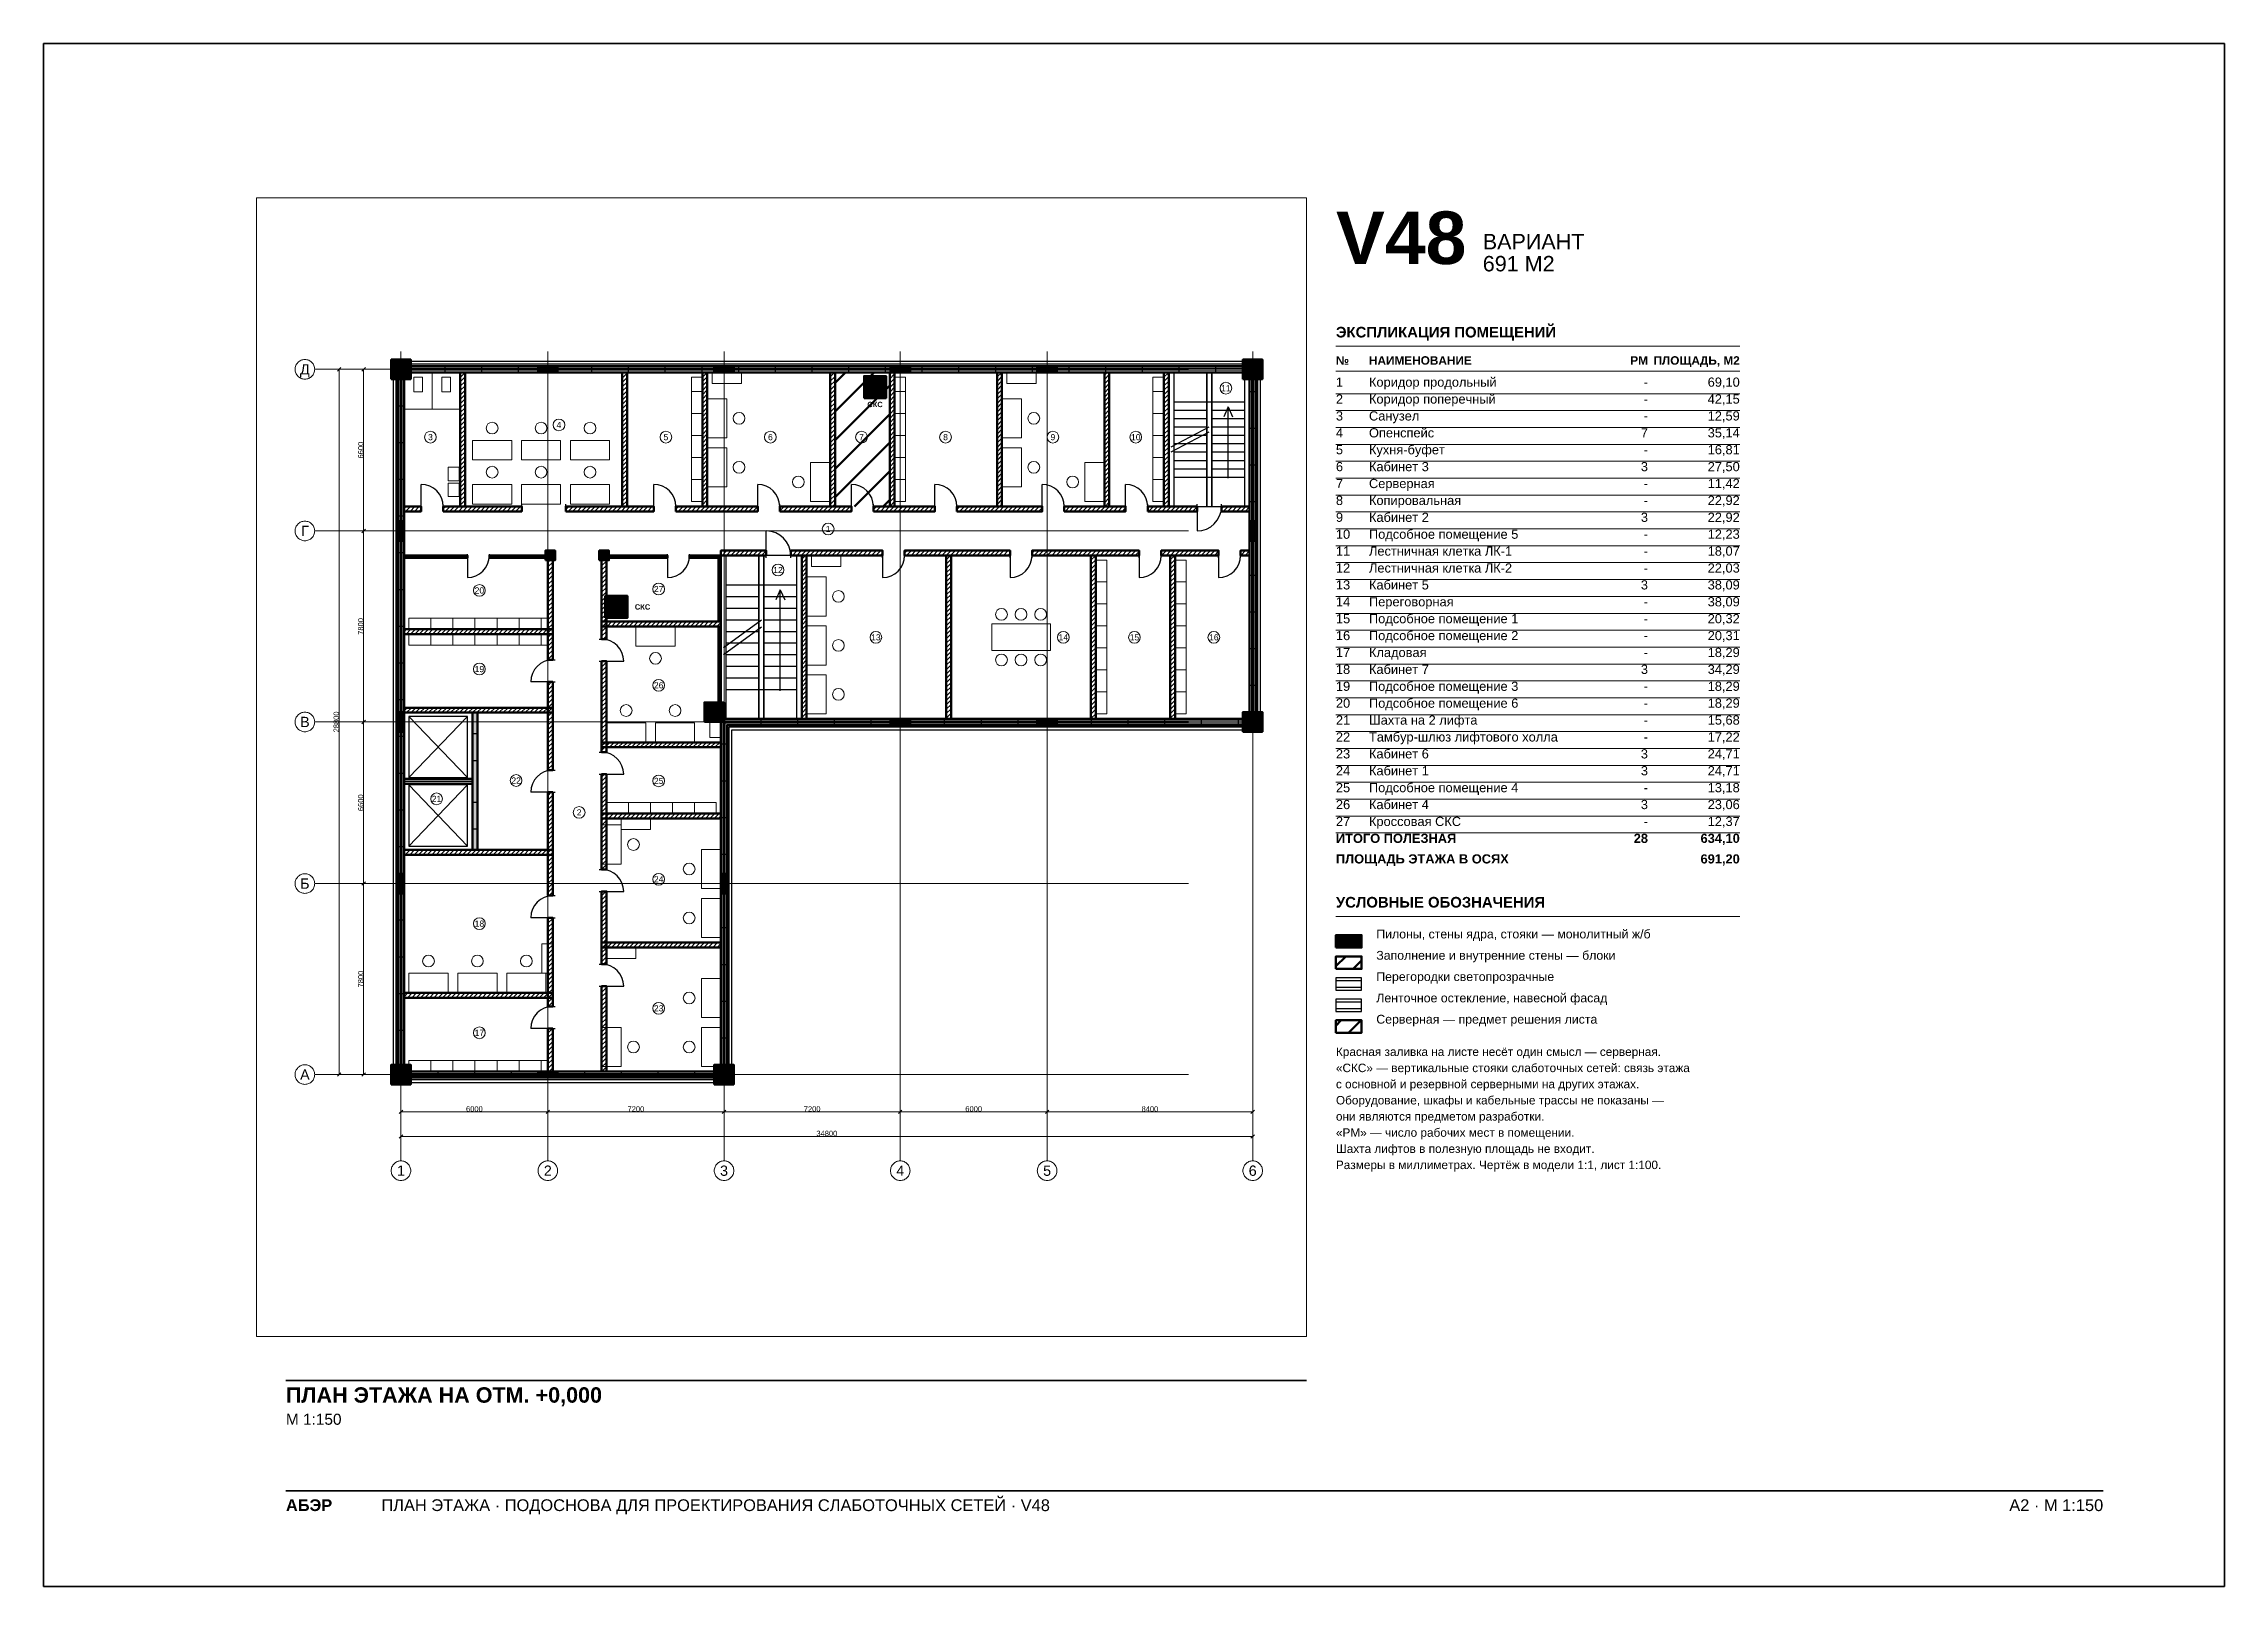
# Paper-space layout 'A2-1-100' of a CAD drawing. Header units: millimetres. Extents: x 0 to 594, y 0 to 420.
# The model-space entities are those that its viewports show. They can reach past a viewport. Long polylines and large blocks are cut down to what shows.
import ezdxf
from ezdxf.enums import TextEntityAlignment as Align

# ---------------------------------------------------------------- set-up
doc = ezdxf.new("R2010")
doc.units = ezdxf.units.MM
doc.linetypes.add('CENTER2', pattern=[2.541, 1.587, -0.318, 0.318, -0.318])
for name, color, linetype, lineweight in [('A-ANNO-LEGEND', 7, 'CONTINUOUS', 18), ('A-ANNO-NOTES', 8, 'CONTINUOUS', 13), ('A-ANNO-ROOM', 7, 'CONTINUOUS', 18), ('A-ANNO-TABLE', 7, 'CONTINUOUS', 18), ('A-DIMS', 8, 'CONTINUOUS', 13), ('A-DOOR', 3, 'CONTINUOUS', 25), ('A-ELEV', 7, 'CONTINUOUS', 25), ('A-FACADE-PANEL', 8, 'CONTINUOUS', 25), ('A-FURN', 8, 'CONTINUOUS', 18), ('A-GLAZ-RIBBON', 5, 'CONTINUOUS', 25), ('A-GRID', 8, 'CENTER2', 13), ('A-HATCH', 9, 'CONTINUOUS', 9), ('A-OUTLINE', 7, 'CONTINUOUS', 50), ('A-SANI', 8, 'CONTINUOUS', 18), ('A-STAIR', 7, 'CONTINUOUS', 25), ('A-TITLE', 7, 'CONTINUOUS', 35), ('A-VIEWPORT', 8, 'CONTINUOUS', 9), ('A-WALL-BLOCK', 9, 'CONTINUOUS', 50), ('A-WALL-GLASS', 4, 'CONTINUOUS', 25), ('A-WALL-RC', 7, 'CONTINUOUS', 50), ('E-SCS-RISER', 1, 'CONTINUOUS', 50), ('E-SERVER-ROOM', 1, 'CONTINUOUS', 50)]:
    doc.layers.add(name, color=color, linetype=linetype, lineweight=lineweight)
doc.styles.add('Arial', font='arial.ttf')
doc.styles.add('Arial-Bold', font='arialbd.ttf')
doc.styles.get("Standard").update_dxf_attribs({"font": 'arial.ttf'})

psp = doc.layouts.new('A2-1-100')

# ---------------------------------------------------------------- texts
at = {"layer": 'A-ANNO-LEGEND'}
for s, height, style, p in [('УСЛОВНЫЕ ОБОЗНАЧЕНИЯ', 2.9, 'Arial-Bold', (352, 184.8)), ('Пилоны, стены ядра, стояки — монолитный ж/б', 2.4, 'Arial', (363, 176.4)), ('Заполнение и внутренние стены — блоки', 2.4, 'Arial', (363, 170.6)), ('Перегородки светопрозрачные', 2.4, 'Arial', (363, 164.8)), ('Ленточное остекление, навесной фасад', 2.4, 'Arial', (363, 159)), ('Серверная — предмет решения листа', 2.4, 'Arial', (363, 153.2))]:
    psp.add_text(s, height=height, dxfattribs=dict(at, style=style)).set_placement(p)
at = {"layer": 'A-ANNO-NOTES', "style": 'Arial'}
for s, p in [('Красная заливка на листе несёт один смысл — серверная.', (352, 144.4)), ('«СКС» — вертикальные стояки слаботочных сетей: связь этажа', (352, 140)), ('с основной и резервной серверными на других этажах.', (352, 135.6)), ('Оборудование, шкафы и кабельные трассы не показаны —', (352, 131.2)), ('они являются предметом разработки.', (352, 126.8)), ('«РМ» — число рабочих мест в помещении.', (352, 122.4)), ('Шахта лифтов в полезную площадь не входит.', (352, 118)), ('Размеры в миллиметрах. Чертёж в модели 1:1, лист 1:100.', (352, 113.6))]:
    psp.add_text(s, height=2.3, dxfattribs=at).set_placement(p)
at = {"layer": 'A-ANNO-TABLE'}
for s, height, style, p in [('ЭКСПЛИКАЦИЯ ПОМЕЩЕНИЙ', 2.9, 'Arial-Bold', (352, 340)), ('№', 2.3, 'Arial-Bold', (352, 332.6)), ('НАИМЕНОВАНИЕ', 2.3, 'Arial-Bold', (361, 332.6)), ('1', 2.5, 'Arial', (352, 326.6)), ('Коридор продольный', 2.5, 'Arial', (361, 326.6)), ('2', 2.5, 'Arial', (352, 322)), ('Коридор поперечный', 2.5, 'Arial', (361, 322)), ('4', 2.5, 'Arial', (352, 312.8)), ('3', 2.5, 'Arial', (352, 317.4)), ('Опенспейс', 2.5, 'Arial', (361, 312.8)), ('Санузел', 2.5, 'Arial', (361, 317.4)), ('5', 2.5, 'Arial', (352, 308.2)), ('Кухня-буфет', 2.5, 'Arial', (361, 308.2)), ('6', 2.5, 'Arial', (352, 303.6)), ('Кабинет 3', 2.5, 'Arial', (361, 303.6)), ('7', 2.5, 'Arial', (352, 299)), ('Серверная', 2.5, 'Arial', (361, 299)), ('8', 2.5, 'Arial', (352, 294.4)), ('9', 2.5, 'Arial', (352, 289.8)), ('Копировальная', 2.5, 'Arial', (361, 294.4)), ('Кабинет 2', 2.5, 'Arial', (361, 289.8)), ('10', 2.5, 'Arial', (352, 285.2)), ('Подсобное помещение 5', 2.5, 'Arial', (361, 285.2)), ('11', 2.5, 'Arial', (352, 280.6)), ('Лестничная клетка ЛК-1', 2.5, 'Arial', (361, 280.6)), ('12', 2.5, 'Arial', (352, 276)), ('13', 2.5, 'Arial', (352, 271.4)), ('Лестничная клетка ЛК-2', 2.5, 'Arial', (361, 276)), ('Кабинет 5', 2.5, 'Arial', (361, 271.4)), ('14', 2.5, 'Arial', (352, 266.8)), ('Переговорная', 2.5, 'Arial', (361, 266.8)), ('15', 2.5, 'Arial', (352, 262.2)), ('Подсобное помещение 1', 2.5, 'Arial', (361, 262.2)), ('16', 2.5, 'Arial', (352, 257.6)), ('17', 2.5, 'Arial', (352, 253)), ('Подсобное помещение 2', 2.5, 'Arial', (361, 257.6)), ('Кладовая', 2.5, 'Arial', (361, 253)), ('18', 2.5, 'Arial', (352, 248.4)), ('Кабинет 7', 2.5, 'Arial', (361, 248.4)), ('19', 2.5, 'Arial', (352, 243.8)), ('Подсобное помещение 3', 2.5, 'Arial', (361, 243.8)), ('20', 2.5, 'Arial', (352, 239.2)), ('Подсобное помещение 6', 2.5, 'Arial', (361, 239.2)), ('21', 2.5, 'Arial', (352, 234.6)), ('22', 2.5, 'Arial', (352, 230)), ('Тамбур-шлюз лифтового холла', 2.5, 'Arial', (361, 230)), ('Шахта на 2 лифта', 2.5, 'Arial', (361, 234.6)), ('23', 2.5, 'Arial', (352, 225.4)), ('Кабинет 6', 2.5, 'Arial', (361, 225.4)), ('24', 2.5, 'Arial', (352, 220.8)), ('Кабинет 1', 2.5, 'Arial', (361, 220.8)), ('25', 2.5, 'Arial', (352, 216.2)), ('26', 2.5, 'Arial', (352, 211.6)), ('Подсобное помещение 4', 2.5, 'Arial', (361, 216.2)), ('Кабинет 4', 2.5, 'Arial', (361, 211.6)), ('27', 2.5, 'Arial', (352, 207)), ('Кроссовая СКС', 2.5, 'Arial', (361, 207)), ('ИТОГО ПОЛЕЗНАЯ', 2.5, 'Arial-Bold', (352, 202.4)), ('ПЛОЩАДЬ ЭТАЖА В ОСЯХ', 2.5, 'Arial-Bold', (352, 196.8))]:
    psp.add_text(s, height=height, dxfattribs=dict(at, style=style)).set_placement(p)
for s, height, style, p in [('РМ', 2.3, 'Arial-Bold', (437, 332.6)), ('ПЛОЩАДЬ, М2', 2.3, 'Arial-Bold', (462, 332.6)), ('-', 2.5, 'Arial', (437, 326.6)), ('69,10', 2.5, 'Arial', (462, 326.6)), ('-', 2.5, 'Arial', (437, 322)), ('42,15', 2.5, 'Arial', (462, 322)), ('7', 2.5, 'Arial', (437, 312.8)), ('-', 2.5, 'Arial', (437, 317.4)), ('35,14', 2.5, 'Arial', (462, 312.8)), ('12,59', 2.5, 'Arial', (462, 317.4)), ('-', 2.5, 'Arial', (437, 308.2)), ('16,81', 2.5, 'Arial', (462, 308.2)), ('3', 2.5, 'Arial', (437, 303.6)), ('27,50', 2.5, 'Arial', (462, 303.6)), ('-', 2.5, 'Arial', (437, 299)), ('11,42', 2.5, 'Arial', (462, 299)), ('3', 2.5, 'Arial', (437, 289.8)), ('-', 2.5, 'Arial', (437, 294.4)), ('22,92', 2.5, 'Arial', (462, 294.4)), ('22,92', 2.5, 'Arial', (462, 289.8)), ('-', 2.5, 'Arial', (437, 285.2)), ('12,23', 2.5, 'Arial', (462, 285.2)), ('-', 2.5, 'Arial', (437, 280.6)), ('18,07', 2.5, 'Arial', (462, 280.6)), ('3', 2.5, 'Arial', (437, 271.4)), ('-', 2.5, 'Arial', (437, 276)), ('38,09', 2.5, 'Arial', (462, 271.4)), ('22,03', 2.5, 'Arial', (462, 276)), ('-', 2.5, 'Arial', (437, 266.8)), ('38,09', 2.5, 'Arial', (462, 266.8)), ('-', 2.5, 'Arial', (437, 262.2)), ('20,32', 2.5, 'Arial', (462, 262.2)), ('-', 2.5, 'Arial', (437, 257.6)), ('20,31', 2.5, 'Arial', (462, 257.6)), ('18,29', 2.5, 'Arial', (462, 253)), ('3', 2.5, 'Arial', (437, 248.4)), ('-', 2.5, 'Arial', (437, 253)), ('34,29', 2.5, 'Arial', (462, 248.4)), ('-', 2.5, 'Arial', (437, 243.8)), ('18,29', 2.5, 'Arial', (462, 243.8)), ('-', 2.5, 'Arial', (437, 239.2)), ('18,29', 2.5, 'Arial', (462, 239.2)), ('-', 2.5, 'Arial', (437, 234.6)), ('15,68', 2.5, 'Arial', (462, 234.6)), ('17,22', 2.5, 'Arial', (462, 230)), ('3', 2.5, 'Arial', (437, 225.4)), ('-', 2.5, 'Arial', (437, 230)), ('24,71', 2.5, 'Arial', (462, 225.4)), ('3', 2.5, 'Arial', (437, 220.8)), ('24,71', 2.5, 'Arial', (462, 220.8)), ('3', 2.5, 'Arial', (437, 211.6)), ('-', 2.5, 'Arial', (437, 216.2)), ('23,06', 2.5, 'Arial', (462, 211.6)), ('13,18', 2.5, 'Arial', (462, 216.2)), ('-', 2.5, 'Arial', (437, 207)), ('12,37', 2.5, 'Arial', (462, 207)), ('28', 2.5, 'Arial-Bold', (437, 202.4)), ('634,10', 2.5, 'Arial-Bold', (462, 202.4)), ('691,20', 2.5, 'Arial-Bold', (462, 196.8))]:
    psp.add_text(s, height=height, dxfattribs=dict(at, style=style)).set_placement(p, align=Align.RIGHT)
at = {"layer": 'A-TITLE'}
for s, height, style, p in [('V48', 14.3, 'Arial-Bold', (352, 360)), ('ВАРИАНТ', 4.2, 'Arial', (392, 364)), ('691 М2', 4.2, 'Arial', (392, 358)), ('ПЛАН ЭТАЖА НА ОТМ. +0,000', 4.2, 'Arial-Bold', (66, 50)), ('М 1:150', 3, 'Arial', (66, 44)), ('ПЛАН ЭТАЖА · ПОДОСНОВА ДЛЯ ПРОЕКТИРОВАНИЯ СЛАБОТОЧНЫХ СЕТЕЙ · V48', 3.2, 'Arial', (92, 20.5)), ('АБЭР', 3.2, 'Arial-Bold', (66, 20.5))]:
    psp.add_text(s, height=height, dxfattribs=dict(at, style=style)).set_placement(p)
at = {"layer": 'A-TITLE', "style": 'Arial'}
psp.add_text('A2 · М 1:150', height=3.2, dxfattribs=at).set_placement((561, 20.5), align=Align.RIGHT)

msp = doc.modelspace()

# ---------------------------------------------------------------- texts
at = {"layer": 'A-ANNO-ROOM'}
for s, p in [('11', (33705, 28030)), ('3', (1205, 26030)), ('4', (6455, 26530)), ('5', (10824, 26030)), ('6', (15094, 26030)), ('7', (18817, 26030)), ('8', (22250, 26030)), ('9', (26636, 26030)), ('10', (30022, 26030)), ('1', (17455, 22280)), ('12', (15405, 20605)), ('20', (3205, 19770)), ('27', (10530, 19827)), ('13', (19405, 17855)), ('14', (27062, 17855)), ('15', (29968, 17855)), ('16', (33212, 17855)), ('19', (3205, 16559)), ('26', (10530, 15896)), ('22', (4705, 12009)), ('25', (10530, 11992)), ('21', (1455, 11259)), ('2', (7280, 10705)), ('24', (10530, 7974)), ('18', (3205, 6165)), ('23', (10530, 2705)), ('17', (3205, 1705))]:
    msp.add_text(s, height=250, dxfattribs=at).set_placement(p, align=Align.MIDDLE_CENTER)
at = {"layer": 'A-DIMS'}
for s, p in [('6600', (-1645, 25500)), ('7800', (-1645, 18300)), ('28800', (-2645, 14400)), ('6600', (-1645, 11100)), ('7800', (-1645, 3900))]:
    msp.add_text(s, height=220, rotation=90, dxfattribs=at).set_placement(p, align=Align.MIDDLE_CENTER)
for s, p in [('6000', (3000, -1405)), ('7200', (9600, -1405)), ('7200', (16800, -1405)), ('6000', (23400, -1405)), ('8400', (30600, -1405)), ('34800', (17400, -2405))]:
    msp.add_text(s, height=220, dxfattribs=at).set_placement(p, align=Align.MIDDLE_CENTER)
at = {"layer": 'A-GRID'}
for s, p in [('Д', (-3925, 28800)), ('Г', (-3925, 22200)), ('В', (-3925, 14400)), ('Б', (-3925, 7800)), ('А', (-3925, 0)), ('1', (0, -3925)), ('2', (6000, -3925)), ('3', (13200, -3925)), ('4', (20400, -3925)), ('5', (26400, -3925)), ('6', (34800, -3925))]:
    msp.add_text(s, height=420, dxfattribs=at).set_placement(p, align=Align.MIDDLE_CENTER)
at = {"layer": 'E-SCS-RISER', "style": 'Arial-Bold'}
for p in [(19370, 27365), (9870, 19097)]:
    msp.add_text('СКС', height=220, dxfattribs=at).set_placement(p, align=Align.MIDDLE_CENTER)

# ---------------------------------------------------------------- hatches: boundary and pattern name
at = {"layer": 'A-HATCH'}
h = msp.add_hatch(dxfattribs=at)
h.set_pattern_fill('ANSI31', scale=40)
h.paths.add_polyline_path([(2425, 23200), (2625, 23200), (2625, 28675), (2625, 28675), (2425, 28675), (2425, 28675)])
h = msp.add_hatch(dxfattribs=at)
h.set_pattern_fill('ANSI31', scale=40)
h.paths.add_polyline_path([(9044, 23200), (9244, 23200), (9244, 28675), (9244, 28675), (9044, 28675), (9044, 28675)])
h = msp.add_hatch(dxfattribs=at)
h.set_pattern_fill('ANSI31', scale=40)
h.paths.add_polyline_path([(12314, 23200), (12514, 23200), (12514, 28675), (12514, 28675), (12314, 28675), (12314, 28675)])
h = msp.add_hatch(dxfattribs=at)
h.set_pattern_fill('ANSI31', scale=40)
h.paths.add_polyline_path([(17537, 23200), (17737, 23200), (17737, 28675), (17737, 28675), (17537, 28675), (17537, 28675)])
h = msp.add_hatch(dxfattribs=at)
h.set_pattern_fill('ANSI31', scale=40)
h.paths.add_polyline_path([(19970, 23200), (20170, 23200), (20170, 28675), (20170, 28675), (19970, 28675), (19970, 28675)])
h = msp.add_hatch(dxfattribs=at)
h.set_pattern_fill('ANSI31', scale=40)
h.paths.add_polyline_path([(24356, 23200), (24556, 23200), (24556, 28675), (24556, 28675), (24356, 28675), (24356, 28675)])
h = msp.add_hatch(dxfattribs=at)
h.set_pattern_fill('ANSI31', scale=40)
h.paths.add_polyline_path([(28742, 23200), (28942, 23200), (28942, 28675), (28942, 28675), (28742, 28675), (28742, 28675)])
h = msp.add_hatch(dxfattribs=at)
h.set_pattern_fill('ANSI31', scale=40)
h.paths.add_polyline_path([(31175, 23200), (31375, 23200), (31375, 28675), (31375, 28675), (31175, 28675), (31175, 28675)])
h = msp.add_hatch(dxfattribs=at)
h.set_pattern_fill('ANSI31', scale=40)
h.paths.add_polyline_path([(125, 23000), (125, 23000), (825, 23000), (825, 23200), (125, 23200), (125, 23200)])
h = msp.add_hatch(dxfattribs=at)
h.set_pattern_fill('ANSI31', scale=40)
h.paths.add_polyline_path([(1725, 23000), (4934.5, 23000), (4934.5, 23200), (1725, 23200)])
h = msp.add_hatch(dxfattribs=at)
h.set_pattern_fill('ANSI31', scale=40)
h.paths.add_polyline_path([(6734.5, 23000), (10329, 23000), (10329, 23200), (6734.5, 23200)])
h = msp.add_hatch(dxfattribs=at)
h.set_pattern_fill('ANSI31', scale=40)
h.paths.add_polyline_path([(11229, 23000), (14575.5, 23000), (14575.5, 23200), (11229, 23200)])
h = msp.add_hatch(dxfattribs=at)
h.set_pattern_fill('ANSI31', scale=40)
h.paths.add_polyline_path([(15475.5, 23000), (18403.5, 23000), (18403.5, 23200), (15475.5, 23200)])
h = msp.add_hatch(dxfattribs=at)
h.set_pattern_fill('ANSI31', scale=40)
h.paths.add_polyline_path([(19303.5, 23000), (21813, 23000), (21813, 23200), (19303.5, 23200)])
h = msp.add_hatch(dxfattribs=at)
h.set_pattern_fill('ANSI31', scale=40)
h.paths.add_polyline_path([(22713, 23000), (26199, 23000), (26199, 23200), (22713, 23200)])
h = msp.add_hatch(dxfattribs=at)
h.set_pattern_fill('ANSI31', scale=40)
h.paths.add_polyline_path([(27099, 23000), (29608.5, 23000), (29608.5, 23200), (27099, 23200)])
h = msp.add_hatch(dxfattribs=at)
h.set_pattern_fill('ANSI31', scale=40)
h.paths.add_polyline_path([(30508.5, 23000), (32525, 23000), (32525, 23200), (30508.5, 23200)])
h = msp.add_hatch(dxfattribs=at)
h.set_pattern_fill('ANSI31', scale=40)
h.paths.add_polyline_path([(33525, 23000), (34675, 23000), (34675, 23000), (34675, 23200), (34675, 23200), (33525, 23200)])
h = msp.add_hatch(dxfattribs=at)
h.set_pattern_fill('ANSI31', scale=40)
h.paths.add_polyline_path([(13075, 21200), (14925, 21200), (14925, 21400), (13075, 21400)])
h = msp.add_hatch(dxfattribs=at)
h.set_pattern_fill('ANSI31', scale=40)
h.paths.add_polyline_path([(15925, 21200), (19678.5, 21200), (19678.5, 21400), (15925, 21400)])
h = msp.add_hatch(dxfattribs=at)
h.set_pattern_fill('ANSI31', scale=40)
h.paths.add_polyline_path([(20578.5, 21200), (24885, 21200), (24885, 21400), (20578.5, 21400)])
h = msp.add_hatch(dxfattribs=at)
h.set_pattern_fill('ANSI31', scale=40)
h.paths.add_polyline_path([(25785, 21200), (30160, 21200), (30160, 21400), (25785, 21400)])
h = msp.add_hatch(dxfattribs=at)
h.set_pattern_fill('ANSI31', scale=40)
h.paths.add_polyline_path([(31060, 21200), (33403.5, 21200), (33403.5, 21400), (31060, 21400)])
h = msp.add_hatch(dxfattribs=at)
h.set_pattern_fill('ANSI31', scale=40)
h.paths.add_polyline_path([(34303.5, 21200), (34675, 21200), (34675, 21200), (34675, 21400), (34675, 21400), (34303.5, 21400)])
h = msp.add_hatch(dxfattribs=at)
h.set_pattern_fill('ANSI31', scale=40)
h.paths.add_polyline_path([(125, 21100), (125, 21100), (2712.5, 21100), (2712.5, 21200), (125, 21200), (125, 21200)])
h = msp.add_hatch(dxfattribs=at)
h.set_pattern_fill('ANSI31', scale=40)
h.paths.add_polyline_path([(3612.5, 21100), (6000, 21100), (6000, 21200), (3612.5, 21200)])
h = msp.add_hatch(dxfattribs=at)
h.set_pattern_fill('ANSI31', scale=40)
h.paths.add_polyline_path([(6000, 16934.5), (6200, 16934.5), (6200, 21200), (6000, 21200)])
h = msp.add_hatch(dxfattribs=at)
h.set_pattern_fill('ANSI31', scale=40)
h.paths.add_polyline_path([(8200, 17781.5), (8400, 17781.5), (8400, 21200), (8200, 21200)])
h = msp.add_hatch(dxfattribs=at)
h.set_pattern_fill('ANSI31', scale=40)
h.paths.add_polyline_path([(8400, 21100), (10887.5, 21100), (10887.5, 21200), (8400, 21200)])
h = msp.add_hatch(dxfattribs=at)
h.set_pattern_fill('ANSI31', scale=40)
h.paths.add_polyline_path([(11787.5, 21100), (13075, 21100), (13075, 21200), (11787.5, 21200)])
h = msp.add_hatch(dxfattribs=at)
h.set_pattern_fill('ANSI31', scale=40)
h.paths.add_polyline_path([(16375, 14525), (16575, 14525), (16575, 14525), (16575, 21200), (16375, 21200), (16375, 14525)])
h = msp.add_hatch(dxfattribs=at)
h.set_pattern_fill('ANSI31', scale=40)
h.paths.add_polyline_path([(22282, 14525), (22482, 14525), (22482, 14525), (22482, 21200), (22282, 21200), (22282, 14525)])
h = msp.add_hatch(dxfattribs=at)
h.set_pattern_fill('ANSI31', scale=40)
h.paths.add_polyline_path([(28188, 14525), (28388, 14525), (28388, 14525), (28388, 21200), (28188, 21200), (28188, 14525)])
h = msp.add_hatch(dxfattribs=at)
h.set_pattern_fill('ANSI31', scale=40)
h.paths.add_polyline_path([(31432, 14525), (31632, 14525), (31632, 14525), (31632, 21200), (31432, 21200), (31432, 14525)])
h = msp.add_hatch(dxfattribs=at)
h.set_pattern_fill('ANSI31', scale=40)
h.paths.add_polyline_path([(125, 17990), (125, 17990), (6200, 17990), (6200, 18190), (125, 18190), (125, 18190)])
h = msp.add_hatch(dxfattribs=at)
h.set_pattern_fill('ANSI31', scale=40)
h.paths.add_polyline_path([(8200, 18297), (13075, 18297), (13075, 18497), (8200, 18497)])
h = msp.add_hatch(dxfattribs=at)
h.set_pattern_fill('ANSI31', scale=40)
h.paths.add_polyline_path([(8200, 13164), (8400, 13164), (8400, 16881.5), (8200, 16881.5)])
h = msp.add_hatch(dxfattribs=at)
h.set_pattern_fill('ANSI31', scale=40)
h.paths.add_polyline_path([(6000, 12429), (6200, 12429), (6200, 16034.5), (6000, 16034.5)])
h = msp.add_hatch(dxfattribs=at)
h.set_pattern_fill('ANSI31', scale=40)
h.paths.add_polyline_path([(125, 14779), (125, 14779), (6200, 14779), (6200, 14979), (125, 14979), (125, 14979)])
h = msp.add_hatch(dxfattribs=at)
h.set_pattern_fill('ANSI31', scale=40)
h.paths.add_polyline_path([(8200, 13366), (13075, 13366), (13075, 13366), (13075, 13566), (13075, 13566), (8200, 13566)])
h = msp.add_hatch(dxfattribs=at)
h.set_pattern_fill('ANSI31', scale=40)
h.paths.add_polyline_path([(8200, 8378), (8400, 8378), (8400, 12264), (8200, 12264)])
h = msp.add_hatch(dxfattribs=at)
h.set_pattern_fill('ANSI31', scale=40)
h.paths.add_polyline_path([(6000, 7307), (6200, 7307), (6200, 11529), (6000, 11529)])
h = msp.add_hatch(dxfattribs=at)
h.set_pattern_fill('ANSI31', scale=40)
h.paths.add_polyline_path([(8200, 10462), (13075, 10462), (13075, 10462), (13075, 10662), (13075, 10662), (8200, 10662)])
h = msp.add_hatch(dxfattribs=at)
h.set_pattern_fill('ANSI31', scale=40)
h.paths.add_polyline_path([(125, 8979), (125, 8979), (6200, 8979), (6200, 9179), (125, 9179), (125, 9179)])
h = msp.add_hatch(dxfattribs=at)
h.set_pattern_fill('ANSI31', scale=40)
h.paths.add_polyline_path([(8200, 4509.5), (8400, 4509.5), (8400, 7478), (8200, 7478)])
h = msp.add_hatch(dxfattribs=at)
h.set_pattern_fill('ANSI31', scale=40)
h.paths.add_polyline_path([(6000, 2780), (6200, 2780), (6200, 6407), (6000, 6407)])
h = msp.add_hatch(dxfattribs=at)
h.set_pattern_fill('ANSI31', scale=40)
h.paths.add_polyline_path([(8200, 5194), (13075, 5194), (13075, 5194), (13075, 5394), (13075, 5394), (8200, 5394)])
h = msp.add_hatch(dxfattribs=at)
h.set_pattern_fill('ANSI31', scale=40)
h.paths.add_polyline_path([(8200, 125), (8400, 125), (8400, 125), (8400, 3609.5), (8200, 3609.5), (8200, 125)])
h = msp.add_hatch(dxfattribs=at)
h.set_pattern_fill('ANSI31', scale=40)
h.paths.add_polyline_path([(125, 3135), (125, 3135), (6200, 3135), (6200, 3335), (125, 3335), (125, 3335)])
h = msp.add_hatch(dxfattribs=at)
h.set_pattern_fill('ANSI31', scale=40)
h.paths.add_polyline_path([(6000, 125), (6200, 125), (6200, 125), (6200, 1880), (6000, 1880), (6000, 125)])
at = {"layer": 'A-WALL-RC'}
h = msp.add_hatch(color=7, dxfattribs=at)
h.dxf.hatch_style = 1
h.paths.add_polyline_path([(-400, 28400), (400, 28400), (400, 29200), (-400, 29200)])
h = msp.add_hatch(color=7, dxfattribs=at)
h.dxf.hatch_style = 1
h.paths.add_polyline_path([(5600, 28675), (6400, 28675), (6400, 28925), (5600, 28925)])
h = msp.add_hatch(color=7, dxfattribs=at)
h.dxf.hatch_style = 1
h.paths.add_polyline_path([(12800, 28675), (13600, 28675), (13600, 28925), (12800, 28925)])
h = msp.add_hatch(color=7, dxfattribs=at)
h.dxf.hatch_style = 1
h.paths.add_polyline_path([(20000, 28675), (20800, 28675), (20800, 28925), (20000, 28925)])
h = msp.add_hatch(color=7, dxfattribs=at)
h.dxf.hatch_style = 1
h.paths.add_polyline_path([(26000, 28675), (26800, 28675), (26800, 28925), (26000, 28925)])
h = msp.add_hatch(color=7, dxfattribs=at)
h.dxf.hatch_style = 1
h.paths.add_polyline_path([(34400, 28400), (35200, 28400), (35200, 29200), (34400, 29200)])
h = msp.add_hatch(color=7, dxfattribs=at)
h.dxf.hatch_style = 1
h.paths.add_polyline_path([(-125, 21800), (125, 21800), (125, 22600), (-125, 22600)])
h = msp.add_hatch(color=7, dxfattribs=at)
h.dxf.hatch_style = 1
h.paths.add_polyline_path([(34675, 21800), (34925, 21800), (34925, 22600), (34675, 22600)])
h = msp.add_hatch(color=7, dxfattribs=at)
h.dxf.hatch_style = 1
h.paths.add_polyline_path([(5900, 21000), (6300, 21000), (6300, 21400), (5900, 21400)])
h = msp.add_hatch(color=7, dxfattribs=at)
h.dxf.hatch_style = 1
h.paths.add_polyline_path([(8100, 21000), (8500, 21000), (8500, 21400), (8100, 21400)])
h = msp.add_hatch(color=7, dxfattribs=at)
h.dxf.hatch_style = 1
h.paths.add_polyline_path([(12975, 18497), (13075, 18497), (13075, 21100), (12975, 21100)])
h = msp.add_hatch(color=7, dxfattribs=at)
h.dxf.hatch_style = 1
h.paths.add_polyline_path([(12975, 14525), (13075, 14525), (13075, 14525), (13075, 18297), (12975, 18297), (12975, 14525)])
h = msp.add_hatch(color=7, dxfattribs=at)
h.dxf.hatch_style = 1
h.paths.add_polyline_path([(12400, 14400), (13200, 14400), (13200, 15200), (12400, 15200)])
h = msp.add_hatch(color=7, dxfattribs=at)
h.dxf.hatch_style = 1
h.paths.add_polyline_path([(-125, 14000), (125, 14000), (125, 14800), (-125, 14800)])
h = msp.add_hatch(color=7, dxfattribs=at)
h.dxf.hatch_style = 1
h.paths.add_polyline_path([(2925, 9179), (3125, 9179), (3125, 14779), (2925, 14779)])
h = msp.add_hatch(color=7, dxfattribs=at)
h.dxf.hatch_style = 1
h.paths.add_polyline_path([(20000, 14275), (20800, 14275), (20800, 14525), (20000, 14525)])
h = msp.add_hatch(color=7, dxfattribs=at)
h.dxf.hatch_style = 1
h.paths.add_polyline_path([(26000, 14275), (26800, 14275), (26800, 14525), (26000, 14525)])
h = msp.add_hatch(color=7, dxfattribs=at)
h.dxf.hatch_style = 1
h.paths.add_polyline_path([(34400, 14000), (35200, 14000), (35200, 14800), (34400, 14800)])
h = msp.add_hatch(color=7, dxfattribs=at)
h.dxf.hatch_style = 1
h.paths.add_polyline_path([(125, 11879), (125, 11879), (2925, 11879), (2925, 12079), (125, 12079), (125, 12079)])
h = msp.add_hatch(color=7, dxfattribs=at)
h.dxf.hatch_style = 1
h.paths.add_polyline_path([(-125, 7400), (125, 7400), (125, 8200), (-125, 8200)])
h = msp.add_hatch(color=7, dxfattribs=at)
h.dxf.hatch_style = 1
h.paths.add_polyline_path([(13075, 7400), (13325, 7400), (13325, 8200), (13075, 8200)])
h = msp.add_hatch(color=7, dxfattribs=at)
h.dxf.hatch_style = 1
h.paths.add_polyline_path([(-400, -400), (400, -400), (400, 400), (-400, 400)])
h = msp.add_hatch(color=7, dxfattribs=at)
h.dxf.hatch_style = 1
h.paths.add_polyline_path([(5600, -125), (6400, -125), (6400, 125), (5600, 125)])
h = msp.add_hatch(color=7, dxfattribs=at)
h.dxf.hatch_style = 1
h.paths.add_polyline_path([(12800, -400), (13600, -400), (13600, 400), (12800, 400)])
at = {"layer": 'E-SCS-RISER'}
h = msp.add_hatch(color=7, dxfattribs=at)
h.dxf.hatch_style = 1
h.paths.add_polyline_path([(18920, 27625), (19820, 27625), (19820, 28525), (18920, 28525)])
h = msp.add_hatch(color=7, dxfattribs=at)
h.dxf.hatch_style = 1
h.paths.add_polyline_path([(8350, 18647), (9250, 18647), (9250, 19547), (8350, 19547)])
at = {"layer": 'E-SERVER-ROOM'}
h = msp.add_hatch(dxfattribs=at)
h.set_pattern_fill('ANSI31', scale=260)
h.paths.add_polyline_path([(17737, 23200), (19970, 23200), (19970, 28675), (17737, 28675)])

# ---------------------------------------------------------------- linework, layer by layer
at = {"layer": 'A-ANNO-ROOM'}
for centre in [(33705, 28030), (6455, 26530), (1205, 26030), (10824, 26030), (15094, 26030), (18817, 26030), (22250, 26030), (26636, 26030), (30022, 26030), (17455, 22280), (15405, 20605), (3205, 19770), (10530, 19827), (19405, 17855), (27062, 17855), (29968, 17855), (33212, 17855), (3205, 16559), (10530, 15896), (4705, 12009), (10530, 11992), (1455, 11259), (7280, 10705), (10530, 7974), (3205, 6165), (10530, 2705), (3205, 1705)]:
    msp.add_circle(centre, 240, dxfattribs=at)
at = {"layer": 'A-DIMS'}
for p, q in [((-2595.71, 28729.29), (-2454.29, 28870.71)), ((-2525, 0), (-2525, 28800)), ((-1595.71, 28729.29), (-1454.29, 28870.71)), ((-1525, 22200), (-1525, 28800)), ((-1595.71, 22129.29), (-1454.29, 22270.71)), ((-1595.71, 22129.29), (-1454.29, 22270.71)), ((-1525, 14400), (-1525, 22200)), ((-1595.71, 14329.29), (-1454.29, 14470.71)), ((-1595.71, 14329.29), (-1454.29, 14470.71)), ((-1525, 7800), (-1525, 14400)), ((-1595.71, 7729.29), (-1454.29, 7870.71)), ((-1595.71, 7729.29), (-1454.29, 7870.71)), ((-1525, 0), (-1525, 7800)), ((-2595.71, -70.71), (-2454.29, 70.71)), ((-1595.71, -70.71), (-1454.29, 70.71)), ((-70.71, -1595.71), (70.71, -1454.29)), ((0, -1525), (6000, -1525)), ((5929.29, -1595.71), (6070.71, -1454.29)), ((5929.29, -1595.71), (6070.71, -1454.29)), ((6000, -1525), (13200, -1525)), ((13129.29, -1595.71), (13270.71, -1454.29)), ((13129.29, -1595.71), (13270.71, -1454.29)), ((13200, -1525), (20400, -1525)), ((20329.29, -1595.71), (20470.71, -1454.29)), ((20329.29, -1595.71), (20470.71, -1454.29)), ((20400, -1525), (26400, -1525)), ((26329.29, -1595.71), (26470.71, -1454.29)), ((26329.29, -1595.71), (26470.71, -1454.29)), ((26400, -1525), (34800, -1525)), ((34729.29, -1595.71), (34870.71, -1454.29)), ((-70.71, -2595.71), (70.71, -2454.29)), ((0, -2525), (34800, -2525)), ((34729.29, -2595.71), (34870.71, -2454.29))]:
    msp.add_line(p, q, dxfattribs=at)
at = {"layer": 'A-DOOR'}
for p, q in [((825, 23200), (825, 24100)), ((10329, 23200), (10329, 24100)), ((14575.5, 23200), (14575.5, 24100)), ((18403.5, 23200), (18403.5, 24100)), ((21813, 23200), (21813, 24100)), ((26199, 23200), (26199, 24100)), ((29608.5, 23200), (29608.5, 24100)), ((825, 23100), (825, 23300)), ((1725, 23100), (1725, 23300)), ((4934.5, 23100), (4934.5, 23300)), ((6734.5, 23100), (6734.5, 23300)), ((10329, 23100), (10329, 23300)), ((11229, 23100), (11229, 23300)), ((14575.5, 23100), (14575.5, 23300)), ((15475.5, 23100), (15475.5, 23300)), ((18403.5, 23100), (18403.5, 23300)), ((19303.5, 23100), (19303.5, 23300)), ((21813, 23100), (21813, 23300)), ((22713, 23100), (22713, 23300)), ((26199, 23100), (26199, 23300)), ((27099, 23100), (27099, 23300)), ((29608.5, 23100), (29608.5, 23300)), ((30508.5, 23100), (30508.5, 23300)), ((32525, 23100), (32525, 23300)), ((32525, 23200), (32525, 22200)), ((33525, 23100), (33525, 23300)), ((14925, 21200), (14925, 22200)), ((2712.5, 21150), (2712.5, 21250)), ((2712.5, 21200), (2712.5, 20300)), ((3612.5, 21150), (3612.5, 21250)), ((10887.5, 21150), (10887.5, 21250)), ((10887.5, 21200), (10887.5, 20300)), ((11787.5, 21150), (11787.5, 21250)), ((14925, 21100), (14925, 21300)), ((15925, 21100), (15925, 21300)), ((19678.5, 21100), (19678.5, 21300)), ((19678.5, 21200), (19678.5, 20300)), ((20578.5, 21100), (20578.5, 21300)), ((24885, 21100), (24885, 21300)), ((24885, 21200), (24885, 20300)), ((25785, 21100), (25785, 21300)), ((30160, 21100), (30160, 21300)), ((30160, 21200), (30160, 20300)), ((31060, 21100), (31060, 21300)), ((33403.5, 21100), (33403.5, 21300)), ((33403.5, 21200), (33403.5, 20300)), ((34303.5, 21100), (34303.5, 21300)), ((6100, 16934.5), (6300, 16934.5)), ((8100, 17781.5), (8300, 17781.5)), ((8100, 16881.5), (8300, 16881.5)), ((8200, 16881.5), (9100, 16881.5)), ((6200, 16034.5), (5300, 16034.5)), ((6100, 16034.5), (6300, 16034.5)), ((2925, 13929), (3125, 13929)), ((2925, 12829), (3125, 12829)), ((8100, 13164), (8300, 13164)), ((6100, 12429), (6300, 12429)), ((8100, 12264), (8300, 12264)), ((8200, 12264), (9100, 12264)), ((2925, 11129), (3125, 11129)), ((6200, 11529), (5300, 11529)), ((6100, 11529), (6300, 11529)), ((2925, 10029), (3125, 10029)), ((8100, 8378), (8300, 8378)), ((6100, 7307), (6300, 7307)), ((8100, 7478), (8300, 7478)), ((8200, 7478), (9100, 7478)), ((6200, 6407), (5300, 6407)), ((6100, 6407), (6300, 6407)), ((8100, 4509.5), (8300, 4509.5)), ((8100, 3609.5), (8300, 3609.5)), ((8200, 3609.5), (9100, 3609.5)), ((6100, 2780), (6300, 2780)), ((6200, 1880), (5300, 1880)), ((6100, 1880), (6300, 1880))]:
    msp.add_line(p, q, dxfattribs=at)
for centre, radius, start, end in [((825, 23200), 900, 0, 90), ((10329, 23200), 900, 0, 90), ((14575.5, 23200), 900, 0, 90), ((18403.5, 23200), 900, 0, 90), ((21813, 23200), 900, 0, 90), ((26199, 23200), 900, 0, 90), ((29608.5, 23200), 900, 0, 90), ((32525, 23200), 1000, -90, 0), ((14925, 21200), 1000, 0, 90), ((2712.5, 21200), 900, -90, 0), ((10887.5, 21200), 900, -90, 0), ((19678.5, 21200), 900, -90, 0), ((24885, 21200), 900, -90, 0), ((30160, 21200), 900, -90, 0), ((33403.5, 21200), 900, -90, 0), ((6200, 16034.5), 900, 90, 180), ((8200, 16881.5), 900, 0, 90), ((8200, 12264), 900, 0, 90), ((6200, 11529), 900, 90, 180), ((8200, 7478), 900, 0, 90), ((6200, 6407), 900, 90, 180), ((8200, 3609.5), 900, 0, 90), ((6200, 1880), 900, 90, 180)]:
    msp.add_arc(centre, radius, start, end, dxfattribs=at)
at = {"layer": 'A-ELEV'}
for p, q in [((325, 12129), (2725, 14629)), ((325, 14629), (2725, 12129)), ((125, 11979), (2925, 11979)), ((325, 9329), (2725, 11829)), ((325, 11829), (2725, 9329))]:
    msp.add_line(p, q, dxfattribs=at)
for points in [[(325, 12129), (2725, 12129), (2725, 14629), (325, 14629)], [(325, 9329), (2725, 9329), (2725, 11829), (325, 11829)]]:
    msp.add_lwpolyline(points, close=True, dxfattribs=at)
at = {"layer": 'A-FACADE-PANEL'}
for points in [[(-325, -325), (13525, -325), (13525, 14075), (35125, 14075), (35125, 29125), (-325, 29125)], [(-205, -205), (13405, -205), (13405, 14195), (35005, 14195), (35005, 29005), (-205, 29005)]]:
    msp.add_lwpolyline(points, close=True, dxfattribs=at)
at = {"layer": 'A-FURN'}
for p, q in [((11864, 27900), (12314, 27900)), ((20170, 27900), (20620, 27900)), ((30725, 27900), (31175, 27900)), ((11864, 27000), (12314, 27000)), ((20170, 27000), (20620, 27000)), ((30725, 27000), (31175, 27000)), ((11864, 26100), (12314, 26100)), ((20170, 26100), (20620, 26100)), ((30725, 26100), (31175, 26100)), ((11864, 25200), (12314, 25200)), ((20170, 25200), (20620, 25200)), ((30725, 25200), (31175, 25200)), ((11864, 24300), (12314, 24300)), ((20170, 24300), (20620, 24300)), ((30725, 24300), (31175, 24300)), ((28388, 20125), (28838, 20125)), ((31632, 20125), (32082, 20125)), ((28388, 19225), (28838, 19225)), ((31632, 19225), (32082, 19225)), ((1225, 18190), (1225, 18640)), ((1225, 17540), (1225, 17990)), ((2125, 18190), (2125, 18640)), ((2125, 17540), (2125, 17990)), ((3025, 18190), (3025, 18640)), ((3025, 17540), (3025, 17990)), ((3925, 18190), (3925, 18640)), ((3925, 17540), (3925, 17990)), ((4825, 18190), (4825, 18640)), ((4825, 17540), (4825, 17990)), ((5725, 18190), (5725, 18640)), ((5725, 17540), (5725, 17990)), ((28388, 18325), (28838, 18325)), ((31632, 18325), (32082, 18325)), ((28388, 17425), (28838, 17425)), ((31632, 17425), (32082, 17425)), ((28388, 16525), (28838, 16525)), ((31632, 16525), (32082, 16525)), ((28388, 15625), (28838, 15625)), ((31632, 15625), (32082, 15625)), ((9300, 10662), (9300, 11112)), ((10200, 10662), (10200, 11112)), ((11100, 10662), (11100, 11112)), ((12000, 10662), (12000, 11112)), ((1225, 125), (1225, 575)), ((2125, 125), (2125, 575)), ((3025, 125), (3025, 575)), ((3925, 125), (3925, 575)), ((4825, 125), (4825, 575)), ((5725, 125), (5725, 575))]:
    msp.add_line(p, q, dxfattribs=at)
for points in [[(12714, 28225), (13914, 28225), (13914, 28675), (12714, 28675)], [(24756, 28225), (25956, 28225), (25956, 28675), (24756, 28675)], [(11864, 23400), (12314, 23400), (12314, 28475), (11864, 28475)], [(20170, 23400), (20620, 23400), (20620, 28475), (20170, 28475)], [(30725, 23400), (31175, 23400), (31175, 28475), (30725, 28475)], [(12514, 26000), (13314, 26000), (13314, 27600), (12514, 27600)], [(24556, 26000), (25356, 26000), (25356, 27600), (24556, 27600)], [(2925, 25100), (4525, 25100), (4525, 25900), (2925, 25900)], [(4925, 25100), (6525, 25100), (6525, 25900), (4925, 25900)], [(6925, 25100), (8525, 25100), (8525, 25900), (6925, 25900)], [(12514, 24000), (13314, 24000), (13314, 25600), (12514, 25600)], [(16737, 23400), (17537, 23400), (17537, 25000), (16737, 25000)], [(24556, 24000), (25356, 24000), (25356, 25600), (24556, 25600)], [(27942, 23400), (28742, 23400), (28742, 25000), (27942, 25000)], [(2925, 23300), (4525, 23300), (4525, 24100), (2925, 24100)], [(4925, 23300), (6525, 23300), (6525, 24100), (4925, 24100)], [(6925, 23300), (8525, 23300), (8525, 24100), (6925, 24100)], [(16775, 20750), (17975, 20750), (17975, 21200), (16775, 21200)], [(28388, 14725), (28838, 14725), (28838, 21000), (28388, 21000)], [(31632, 14725), (32082, 14725), (32082, 21000), (31632, 21000)], [(16575, 18725), (17375, 18725), (17375, 20325), (16575, 20325)], [(325, 18190), (6000, 18190), (6000, 18640), (325, 18640)], [(325, 17540), (6000, 17540), (6000, 17990), (325, 17990)], [(9600, 17497), (11200, 17497), (11200, 18297), (9600, 18297)], [(16575, 16725), (17375, 16725), (17375, 18325), (16575, 18325)], [(24135, 17312.5), (26535, 17312.5), (26535, 18412.5), (24135, 18412.5)], [(16575, 14725), (17375, 14725), (17375, 16325), (16575, 16325)], [(8400, 13566), (10000, 13566), (10000, 14366), (8400, 14366)], [(10400, 13566), (12000, 13566), (12000, 14366), (10400, 14366)], [(12625, 13766), (13075, 13766), (13075, 14966), (12625, 14966)], [(8400, 10662), (12875, 10662), (12875, 11112), (8400, 11112)], [(8200, 8594), (9000, 8594), (9000, 10194), (8200, 10194)], [(9000, 10012), (10200, 10012), (10200, 10462), (9000, 10462)], [(12275, 7594), (13075, 7594), (13075, 9194), (12275, 9194)], [(12275, 5594), (13075, 5594), (13075, 7194), (12275, 7194)], [(5750, 4135), (6200, 4135), (6200, 5335), (5750, 5335)], [(8400, 4744), (9600, 4744), (9600, 5194), (8400, 5194)], [(325, 3335), (1925, 3335), (1925, 4135), (325, 4135)], [(2325, 3335), (3925, 3335), (3925, 4135), (2325, 4135)], [(4325, 3335), (5925, 3335), (5925, 4135), (4325, 4135)], [(12275, 2325), (13075, 2325), (13075, 3925), (12275, 3925)], [(8200, 325), (9000, 325), (9000, 1925), (8200, 1925)], [(12275, 325), (13075, 325), (13075, 1925), (12275, 1925)], [(325, 125), (6000, 125), (6000, 575), (325, 575)]]:
    msp.add_lwpolyline(points, close=True, dxfattribs=at)
for centre in [(13814, 26800), (25856, 26800), (3725, 26400), (5725, 26400), (7725, 26400), (13814, 24800), (25856, 24800), (3725, 24600), (5725, 24600), (7725, 24600), (16237, 24200), (27442, 24200), (17875, 19525), (24535, 18792.5), (25335, 18792.5), (26135, 18792.5), (10400, 16997), (17875, 17525), (24535, 16932.5), (25335, 16932.5), (26135, 16932.5), (17875, 15525), (9200, 14866), (11200, 14866), (9500, 9394), (11775, 8394), (11775, 6394), (1125, 4635), (3125, 4635), (5125, 4635), (11775, 3125), (9500, 1125), (11775, 1125)]:
    msp.add_circle(centre, 240, dxfattribs=at)
at = {"layer": 'A-GLAZ-RIBBON'}
for p, q in [((125, 28800), (-125, 28800)), ((-40, 28800), (-40, 0)), ((34800, 28840), (0, 28840)), ((34800, 28760), (0, 28760)), ((40, 28800), (40, 0)), ((300, 28675), (300, 28925)), ((1800, 28675), (1800, 28925)), ((3300, 28675), (3300, 28925)), ((4800, 28675), (4800, 28925)), ((6300, 28675), (6300, 28925)), ((7800, 28675), (7800, 28925)), ((9300, 28675), (9300, 28925)), ((10800, 28675), (10800, 28925)), ((12300, 28675), (12300, 28925)), ((13800, 28675), (13800, 28925)), ((15300, 28675), (15300, 28925)), ((16800, 28675), (16800, 28925)), ((18300, 28675), (18300, 28925)), ((19800, 28675), (19800, 28925)), ((21300, 28675), (21300, 28925)), ((22800, 28675), (22800, 28925)), ((24300, 28675), (24300, 28925)), ((25800, 28675), (25800, 28925)), ((27300, 28675), (27300, 28925)), ((28800, 28675), (28800, 28925)), ((30300, 28675), (30300, 28925)), ((31800, 28675), (31800, 28925)), ((33300, 28675), (33300, 28925)), ((34760, 14400), (34760, 28800)), ((34800, 28675), (34800, 28925)), ((34840, 14400), (34840, 28800)), ((34675, 27900), (34925, 27900)), ((125, 27300), (-125, 27300)), ((34675, 26400), (34925, 26400)), ((125, 25800), (-125, 25800)), ((125, 24300), (-125, 24300)), ((34675, 24900), (34925, 24900)), ((34675, 23400), (34925, 23400)), ((125, 22800), (-125, 22800)), ((34675, 21900), (34925, 21900)), ((125, 21300), (-125, 21300)), ((125, 19800), (-125, 19800)), ((34675, 20400), (34925, 20400)), ((34675, 18900), (34925, 18900)), ((125, 18300), (-125, 18300)), ((34675, 17400), (34925, 17400)), ((125, 16800), (-125, 16800)), ((125, 15300), (-125, 15300)), ((34675, 15900), (34925, 15900)), ((13160, 0), (13160, 14400)), ((13200, 14525), (13200, 14275)), ((13200, 14440), (34800, 14440)), ((13200, 14360), (34800, 14360)), ((13240, 0), (13240, 14400)), ((14700, 14525), (14700, 14275)), ((16200, 14525), (16200, 14275)), ((17700, 14525), (17700, 14275)), ((19200, 14525), (19200, 14275)), ((20700, 14525), (20700, 14275)), ((22200, 14525), (22200, 14275)), ((23700, 14525), (23700, 14275)), ((25200, 14525), (25200, 14275)), ((26700, 14525), (26700, 14275)), ((28200, 14525), (28200, 14275)), ((29700, 14525), (29700, 14275)), ((31200, 14525), (31200, 14275)), ((32700, 14525), (32700, 14275)), ((34200, 14525), (34200, 14275)), ((34675, 14400), (34925, 14400)), ((125, 13800), (-125, 13800)), ((13075, 13500), (13325, 13500)), ((125, 12300), (-125, 12300)), ((13075, 12000), (13325, 12000)), ((125, 10800), (-125, 10800)), ((13075, 10500), (13325, 10500)), ((125, 9300), (-125, 9300)), ((13075, 9000), (13325, 9000)), ((125, 7800), (-125, 7800)), ((13075, 7500), (13325, 7500)), ((125, 6300), (-125, 6300)), ((13075, 6000), (13325, 6000)), ((125, 4800), (-125, 4800)), ((13075, 4500), (13325, 4500)), ((125, 3300), (-125, 3300)), ((13075, 3000), (13325, 3000)), ((125, 1800), (-125, 1800)), ((13075, 1500), (13325, 1500)), ((125, 300), (-125, 300)), ((0, 125), (0, -125)), ((0, 40), (13200, 40)), ((1500, 125), (1500, -125)), ((3000, 125), (3000, -125)), ((4500, 125), (4500, -125)), ((6000, 125), (6000, -125)), ((7500, 125), (7500, -125)), ((9000, 125), (9000, -125)), ((10500, 125), (10500, -125)), ((12000, 125), (12000, -125)), ((13075, 0), (13325, 0)), ((0, -40), (13200, -40))]:
    msp.add_line(p, q, dxfattribs=at)
at = {"layer": 'A-GRID'}
for p, q in [((0, -3525), (0, 29525)), ((6000, -3525), (6000, 29525)), ((13200, -3525), (13200, 29525)), ((20400, -3525), (20400, 29525)), ((26400, -3525), (26400, 29525)), ((34800, -3525), (34800, 29525)), ((-3525, 28800), (35525, 28800)), ((-3525, 22200), (35525, 22200)), ((-3525, 14400), (35525, 14400)), ((-3525, 7800), (35525, 7800)), ((-3525, 0), (35525, 0))]:
    msp.add_line(p, q, dxfattribs=at)
for centre in [(-3925, 28800), (-3925, 22200), (-3925, 14400), (-3925, 7800), (-3925, 0), (0, -3925), (6000, -3925), (13200, -3925), (20400, -3925), (26400, -3925), (34800, -3925)]:
    msp.add_circle(centre, 400, dxfattribs=at)
at = {"layer": 'A-OUTLINE'}
for points in [[(-125, -125), (13325, -125), (13325, 14275), (34925, 14275), (34925, 28925), (-125, 28925)], [(125, 125), (13075, 125), (13075, 14525), (34675, 14525), (34675, 28675), (125, 28675)]]:
    msp.add_lwpolyline(points, close=True, dxfattribs=at)
at = {"layer": 'A-SANI'}
for points in [[(125, 27175), (1275, 27175), (1275, 28675), (125, 28675)], [(1275, 27175), (2425, 27175), (2425, 28675), (1275, 28675)], [(520, 27875), (880, 27875), (880, 28475), (520, 28475)], [(1670, 27875), (2030, 27875), (2030, 28475), (1670, 28475)], [(1925, 24250), (2385, 24250), (2385, 24800), (1925, 24800)], [(1925, 23600), (2385, 23600), (2385, 24150), (1925, 24150)]]:
    msp.add_lwpolyline(points, close=True, dxfattribs=at)
at = {"layer": 'A-STAIR'}
for p, q in [((31575, 27475), (32925, 27475)), ((31575, 27475), (34475, 27475)), ((31575, 27133.33), (32925, 27133.33)), ((31575, 26791.67), (32925, 26791.67)), ((33125, 27475), (34475, 27475)), ((33125, 27133.33), (34475, 27133.33)), ((33125, 26791.67), (34475, 26791.67)), ((33800, 27275), (33620, 26855)), ((33800, 24350), (33800, 27275)), ((33800, 27275), (33980, 26855)), ((31475, 25630), (33025, 26450)), ((31475, 25425), (33025, 26245)), ((31575, 26450), (32925, 26450)), ((31575, 26108.33), (32925, 26108.33)), ((33125, 26450), (34475, 26450)), ((33125, 26108.33), (34475, 26108.33)), ((31575, 25766.67), (32925, 25766.67)), ((31575, 25425), (32925, 25425)), ((31575, 25083.33), (32925, 25083.33)), ((33125, 25766.67), (34475, 25766.67)), ((33125, 25425), (34475, 25425)), ((33125, 25083.33), (34475, 25083.33)), ((31575, 24741.67), (32925, 24741.67)), ((31575, 24400), (34475, 24400)), ((33125, 24741.67), (34475, 24741.67)), ((13275, 20000), (14625, 20000)), ((13275, 20000), (16175, 20000)), ((14825, 20000), (16175, 20000)), ((15500, 19800), (15320, 19380)), ((15500, 15675), (15500, 19800)), ((15500, 19800), (15680, 19380)), ((13275, 19525), (14625, 19525)), ((13275, 19050), (14625, 19050)), ((14825, 19525), (16175, 19525)), ((14825, 19050), (16175, 19050)), ((13175, 17435), (14725, 18575)), ((13175, 17150), (14725, 18290)), ((13275, 18575), (14625, 18575)), ((13275, 18100), (14625, 18100)), ((14825, 18575), (16175, 18575)), ((14825, 18100), (16175, 18100)), ((13275, 17625), (14625, 17625)), ((13275, 17150), (14625, 17150)), ((14825, 17625), (16175, 17625)), ((14825, 17150), (16175, 17150)), ((13275, 16675), (14625, 16675)), ((13275, 16200), (14625, 16200)), ((14825, 16675), (16175, 16675)), ((14825, 16200), (16175, 16200)), ((13275, 15725), (16175, 15725))]:
    msp.add_line(p, q, dxfattribs=at)
for points in [[(31575, 23200), (32925, 23200), (32925, 28675), (31575, 28675)], [(32925, 23200), (33125, 23200), (33125, 28675), (32925, 28675)], [(33125, 23200), (34475, 23200), (34475, 28675), (33125, 28675)], [(13275, 14525), (14625, 14525), (14625, 21200), (13275, 21200)], [(14625, 14525), (14825, 14525), (14825, 21200), (14625, 21200)], [(14825, 14525), (16175, 14525), (16175, 21200), (14825, 21200)]]:
    msp.add_lwpolyline(points, close=True, dxfattribs=at)
at = {"layer": 'A-WALL-BLOCK'}
for points in [[(2425, 23200), (2625, 23200), (2625, 28675), (2625, 28675), (2425, 28675), (2425, 28675)], [(9044, 23200), (9244, 23200), (9244, 28675), (9244, 28675), (9044, 28675), (9044, 28675)], [(12314, 23200), (12514, 23200), (12514, 28675), (12514, 28675), (12314, 28675), (12314, 28675)], [(17537, 23200), (17737, 23200), (17737, 28675), (17737, 28675), (17537, 28675), (17537, 28675)], [(19970, 23200), (20170, 23200), (20170, 28675), (20170, 28675), (19970, 28675), (19970, 28675)], [(24356, 23200), (24556, 23200), (24556, 28675), (24556, 28675), (24356, 28675), (24356, 28675)], [(28742, 23200), (28942, 23200), (28942, 28675), (28942, 28675), (28742, 28675), (28742, 28675)], [(31175, 23200), (31375, 23200), (31375, 28675), (31375, 28675), (31175, 28675), (31175, 28675)], [(125, 23000), (125, 23000), (825, 23000), (825, 23200), (125, 23200), (125, 23200)], [(1725, 23000), (4934.5, 23000), (4934.5, 23200), (1725, 23200)], [(6734.5, 23000), (10329, 23000), (10329, 23200), (6734.5, 23200)], [(11229, 23000), (14575.5, 23000), (14575.5, 23200), (11229, 23200)], [(15475.5, 23000), (18403.5, 23000), (18403.5, 23200), (15475.5, 23200)], [(19303.5, 23000), (21813, 23000), (21813, 23200), (19303.5, 23200)], [(22713, 23000), (26199, 23000), (26199, 23200), (22713, 23200)], [(27099, 23000), (29608.5, 23000), (29608.5, 23200), (27099, 23200)], [(30508.5, 23000), (32525, 23000), (32525, 23200), (30508.5, 23200)], [(33525, 23000), (34675, 23000), (34675, 23000), (34675, 23200), (34675, 23200), (33525, 23200)], [(13075, 21200), (14925, 21200), (14925, 21400), (13075, 21400)], [(15925, 21200), (19678.5, 21200), (19678.5, 21400), (15925, 21400)], [(20578.5, 21200), (24885, 21200), (24885, 21400), (20578.5, 21400)], [(25785, 21200), (30160, 21200), (30160, 21400), (25785, 21400)], [(31060, 21200), (33403.5, 21200), (33403.5, 21400), (31060, 21400)], [(34303.5, 21200), (34675, 21200), (34675, 21200), (34675, 21400), (34675, 21400), (34303.5, 21400)], [(125, 21100), (125, 21100), (2712.5, 21100), (2712.5, 21200), (125, 21200), (125, 21200)], [(3612.5, 21100), (6000, 21100), (6000, 21200), (3612.5, 21200)], [(6000, 16934.5), (6200, 16934.5), (6200, 21200), (6000, 21200)], [(8200, 17781.5), (8400, 17781.5), (8400, 21200), (8200, 21200)], [(8400, 21100), (10887.5, 21100), (10887.5, 21200), (8400, 21200)], [(11787.5, 21100), (13075, 21100), (13075, 21200), (11787.5, 21200)], [(16375, 14525), (16575, 14525), (16575, 14525), (16575, 21200), (16375, 21200), (16375, 14525)], [(22282, 14525), (22482, 14525), (22482, 14525), (22482, 21200), (22282, 21200), (22282, 14525)], [(28188, 14525), (28388, 14525), (28388, 14525), (28388, 21200), (28188, 21200), (28188, 14525)], [(31432, 14525), (31632, 14525), (31632, 14525), (31632, 21200), (31432, 21200), (31432, 14525)], [(125, 17990), (125, 17990), (6200, 17990), (6200, 18190), (125, 18190), (125, 18190)], [(8200, 18297), (13075, 18297), (13075, 18497), (8200, 18497)], [(8200, 13164), (8400, 13164), (8400, 16881.5), (8200, 16881.5)], [(6000, 12429), (6200, 12429), (6200, 16034.5), (6000, 16034.5)], [(125, 14779), (125, 14779), (6200, 14779), (6200, 14979), (125, 14979), (125, 14979)], [(8200, 13366), (13075, 13366), (13075, 13366), (13075, 13566), (13075, 13566), (8200, 13566)], [(8200, 8378), (8400, 8378), (8400, 12264), (8200, 12264)], [(6000, 7307), (6200, 7307), (6200, 11529), (6000, 11529)], [(8200, 10462), (13075, 10462), (13075, 10462), (13075, 10662), (13075, 10662), (8200, 10662)], [(125, 8979), (125, 8979), (6200, 8979), (6200, 9179), (125, 9179), (125, 9179)], [(8200, 4509.5), (8400, 4509.5), (8400, 7478), (8200, 7478)], [(6000, 2780), (6200, 2780), (6200, 6407), (6000, 6407)], [(8200, 5194), (13075, 5194), (13075, 5194), (13075, 5394), (13075, 5394), (8200, 5394)], [(8200, 125), (8400, 125), (8400, 125), (8400, 3609.5), (8200, 3609.5), (8200, 125)], [(125, 3135), (125, 3135), (6200, 3135), (6200, 3335), (125, 3335), (125, 3335)], [(6000, 125), (6200, 125), (6200, 125), (6200, 1880), (6000, 1880), (6000, 125)]]:
    msp.add_lwpolyline(points, close=True, dxfattribs=at)
at = {"layer": 'A-WALL-RC'}
for points in [[(-400, 28400), (400, 28400), (400, 29200), (-400, 29200)], [(5600, 28675), (6400, 28675), (6400, 28925), (5600, 28925)], [(12800, 28675), (13600, 28675), (13600, 28925), (12800, 28925)], [(20000, 28675), (20800, 28675), (20800, 28925), (20000, 28925)], [(26000, 28675), (26800, 28675), (26800, 28925), (26000, 28925)], [(34400, 28400), (35200, 28400), (35200, 29200), (34400, 29200)], [(-125, 21800), (125, 21800), (125, 22600), (-125, 22600)], [(34675, 21800), (34925, 21800), (34925, 22600), (34675, 22600)], [(5900, 21000), (6300, 21000), (6300, 21400), (5900, 21400)], [(8100, 21000), (8500, 21000), (8500, 21400), (8100, 21400)], [(12975, 18497), (13075, 18497), (13075, 21100), (12975, 21100)], [(12975, 14525), (13075, 14525), (13075, 14525), (13075, 18297), (12975, 18297), (12975, 14525)], [(12400, 14400), (13200, 14400), (13200, 15200), (12400, 15200)], [(-125, 14000), (125, 14000), (125, 14800), (-125, 14800)], [(2925, 9179), (3125, 9179), (3125, 14779), (2925, 14779)], [(20000, 14275), (20800, 14275), (20800, 14525), (20000, 14525)], [(26000, 14275), (26800, 14275), (26800, 14525), (26000, 14525)], [(34400, 14000), (35200, 14000), (35200, 14800), (34400, 14800)], [(125, 11879), (125, 11879), (2925, 11879), (2925, 12079), (125, 12079), (125, 12079)], [(-125, 7400), (125, 7400), (125, 8200), (-125, 8200)], [(13075, 7400), (13325, 7400), (13325, 8200), (13075, 8200)], [(-400, -400), (400, -400), (400, 400), (-400, 400)], [(5600, -125), (6400, -125), (6400, 125), (5600, 125)], [(12800, -400), (13600, -400), (13600, 400), (12800, 400)]]:
    msp.add_lwpolyline(points, close=True, dxfattribs=at)
at = {"layer": 'E-SCS-RISER'}
for points in [[(18920, 27625), (19820, 27625), (19820, 28525), (18920, 28525)], [(8350, 18647), (9250, 18647), (9250, 19547), (8350, 19547)]]:
    msp.add_lwpolyline(points, close=True, dxfattribs=at)

msp.set_redraw_order([(e.dxf.handle, doc.entitydb.next_handle()) for e in msp.query("TEXT MTEXT ATTDEF DIMENSION ARC_DIMENSION")])  # texts and dimensions are drawn at this point

# ---------------------------------------------------------------- hatches: boundary and pattern name
at = {"layer": 'A-WALL-BLOCK'}
h = psp.add_hatch(dxfattribs=at)
h.set_pattern_fill('ANSI31', scale=1.2)
h.paths.add_polyline_path([(352, 168.1), (359, 168.1), (359, 171.5), (352, 171.5)])
at = {"layer": 'A-WALL-RC'}
h = psp.add_hatch(color=7, dxfattribs=at)
h.dxf.hatch_style = 1
h.paths.add_polyline_path([(352, 173.9), (359, 173.9), (359, 177.3), (352, 177.3)])
at = {"layer": 'E-SERVER-ROOM'}
h = psp.add_hatch(dxfattribs=at)
h.set_pattern_fill('ANSI31', scale=1.2)
h.paths.add_polyline_path([(352, 150.7), (359, 150.7), (359, 154.1), (352, 154.1)])

# ---------------------------------------------------------------- linework, layer by layer
at = {"layer": 'A-ANNO-LEGEND'}
psp.add_line((352, 182.4), (462, 182.4), dxfattribs=at)
at = {"layer": 'A-ANNO-NOTES'}
for p, q in [((352, 324.7), (462, 324.7)), ((352, 320.1), (462, 320.1)), ((352, 315.5), (462, 315.5)), ((352, 310.9), (462, 310.9)), ((352, 306.3), (462, 306.3)), ((352, 301.7), (462, 301.7)), ((352, 297.1), (462, 297.1)), ((352, 292.5), (462, 292.5)), ((352, 287.9), (462, 287.9)), ((352, 283.3), (462, 283.3)), ((352, 278.7), (462, 278.7)), ((352, 274.1), (462, 274.1)), ((352, 269.5), (462, 269.5)), ((352, 264.9), (462, 264.9)), ((352, 260.3), (462, 260.3)), ((352, 255.7), (462, 255.7)), ((352, 251.1), (462, 251.1)), ((352, 246.5), (462, 246.5)), ((352, 241.9), (462, 241.9)), ((352, 237.3), (462, 237.3)), ((352, 232.7), (462, 232.7)), ((352, 228.1), (462, 228.1)), ((352, 223.5), (462, 223.5)), ((352, 218.9), (462, 218.9)), ((352, 214.3), (462, 214.3)), ((352, 209.7), (462, 209.7)), ((352, 205.1), (462, 205.1))]:
    psp.add_line(p, q, dxfattribs=at)
at = {"layer": 'A-ANNO-TABLE'}
for p, q in [((352, 337.6), (462, 337.6)), ((352, 330.8), (462, 330.8)), ((352, 205.1), (462, 205.1))]:
    psp.add_line(p, q, dxfattribs=at)
at = {"layer": 'A-GLAZ-RIBBON'}
for p, q in [((352, 159.1), (359, 159.1)), ((352, 157.3), (359, 157.3))]:
    psp.add_line(p, q, dxfattribs=at)
psp.add_lwpolyline([(352, 156.5), (359, 156.5), (359, 159.9), (352, 159.9)], close=True, dxfattribs=at)
at = {"layer": 'A-TITLE'}
for p, q in [((66, 56), (344, 56)), ((66, 26), (561, 26))]:
    psp.add_line(p, q, dxfattribs=at)
psp.add_lwpolyline([(0, 0), (594, 0), (594, 420), (0, 420)], close=True, dxfattribs=at)
at = {"layer": 'A-WALL-BLOCK'}
psp.add_lwpolyline([(352, 168.1), (359, 168.1), (359, 171.5), (352, 171.5)], close=True, dxfattribs=at)
at = {"layer": 'A-WALL-GLASS'}
for p, q in [((352, 164.9), (359, 164.9)), ((352, 163.1), (359, 163.1))]:
    psp.add_line(p, q, dxfattribs=at)
psp.add_lwpolyline([(352, 162.3), (359, 162.3), (359, 165.7), (352, 165.7)], close=True, dxfattribs=at)
at = {"layer": 'A-WALL-RC'}
psp.add_lwpolyline([(352, 173.9), (359, 173.9), (359, 177.3), (352, 177.3)], close=True, dxfattribs=at)
at = {"layer": 'E-SERVER-ROOM'}
psp.add_lwpolyline([(352, 150.7), (359, 150.7), (359, 154.1), (352, 154.1)], close=True, dxfattribs=at)

psp.set_redraw_order([(e.dxf.handle, doc.entitydb.next_handle()) for e in psp.query("TEXT MTEXT ATTDEF DIMENSION ARC_DIMENSION")])  # texts and dimensions are drawn at this point

# ---------------------------------------------------------------- viewports
at = {"layer": 'A-VIEWPORT'}
psp.add_viewport(center=(201, 223), size=(286, 310), view_center_point=(15550, 12550), view_height=46500, dxfattribs=at)

doc.saveas('drawing.dxf')
